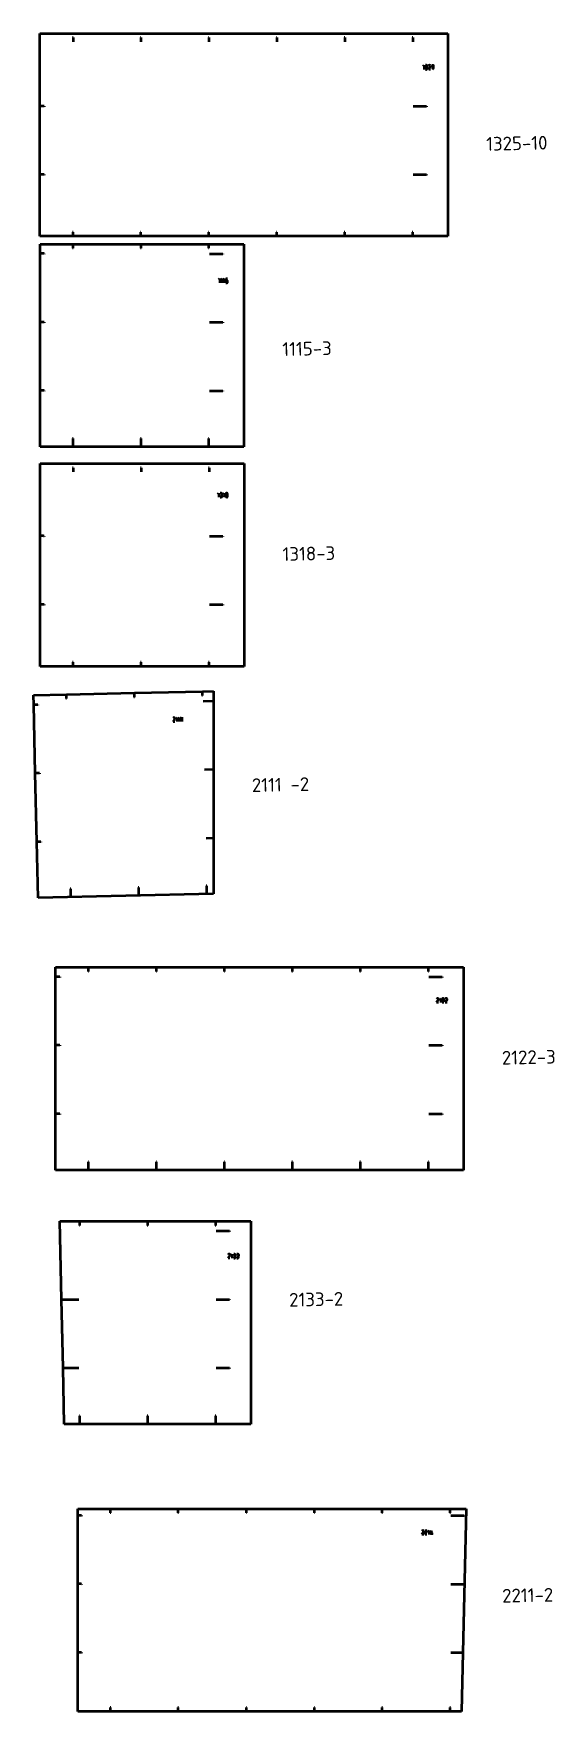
# Model space of a CAD drawing. Header units: millimetres. Extents: x 455 to 11194, y -36532 to 11320.
# Drawn here: x 854 to 4661, y -5021 to 7226 of the extents above; entities that cross this region are included whole.
import ezdxf

# ---------------------------------------------------------------- set-up
doc = ezdxf.new("R2010")
doc.units = ezdxf.units.MM
doc.layers.add('Видимый контур (ISO)', color=7, linetype='Continuous', lineweight=50)
doc.layers.add('Обозначение (ISO)', color=7, linetype='Continuous', lineweight=25)
doc.styles.add('Стиль текста72', font='isocpeur.ttf')

msp = doc.modelspace()

# ---------------------------------------------------------------- texts
at = {"layer": 'Обозначение (ISO)', "char_height": 100, "attachment_point": 7, "rotation": 1.2307, "style": 'Стиль текста72'}
for s, insert in [('1325-10', (4163, 6370)), ('1115-3', (2673, 4872)), ('1318-3', (2675, 3376)), ('2111 -2', (2451, 1689)), ('2122-3', (4278, -300)), ('2133-2', (2723, -2067)), ('2211-2', (4280, -4227))]:
    msp.add_mtext(s, dxfattribs=dict(at, insert=insert))

# ---------------------------------------------------------------- linework, layer by layer
at = {"layer": 'Видимый контур (ISO)'}
for p, q in [((901, 6697), (901, 7226)), ((901, 7226), (3881, 7226)), ((3881, 7226), (3881, 5746)), ((1143, 7196), (1139, 7196)), ((1143, 7196), (1143, 7166)), ((1639, 7196), (1635, 7196)), ((1639, 7196), (1639, 7166)), ((2136, 7196), (2132, 7196)), ((2136, 7196), (2136, 7166)), ((2633, 7196), (2629, 7196)), ((2633, 7196), (2633, 7166)), ((3129, 7196), (3125, 7196)), ((3129, 7196), (3129, 7166)), ((3626, 7196), (3622, 7196)), ((3626, 7196), (3626, 7166)), ((3702, 6987), (3708, 6994)), ((3708, 6994), (3708, 6964)), ((3725, 6994), (3718, 6994)), ((3742, 6964), (3753, 6982)), ((3765, 6987), (3765, 6984)), ((3778, 6980), (3778, 6987)), ((3718, 6964), (3723, 6964)), ((3723, 6980), (3722, 6980)), ((3755, 6964), (3742, 6964)), ((3772, 6977), (3777, 6977)), ((901, 6197), (901, 6697)), ((931, 6696), (931, 6692)), ((3629, 6696), (3726, 6696)), ((3726, 6696), (3726, 6692)), ((901, 5746), (901, 6197)), ((931, 6196), (931, 6192)), ((3629, 6196), (3726, 6196)), ((3726, 6196), (3726, 6192)), ((1143, 5776), (1139, 5776)), ((1143, 5746), (1143, 5776)), ((1639, 5776), (1635, 5776)), ((1639, 5746), (1639, 5776)), ((2136, 5776), (2132, 5776)), ((2136, 5746), (2136, 5776)), ((2633, 5776), (2629, 5776)), ((2633, 5746), (2633, 5776)), ((3129, 5776), (3125, 5776)), ((3129, 5746), (3129, 5776)), ((3626, 5776), (3622, 5776)), ((3626, 5746), (3626, 5776)), ((3881, 5746), (901, 5746)), ((902, 5620), (902, 5689)), ((902, 5689), (1143, 5689)), ((1143, 5659), (1139, 5659)), ((1143, 5689), (1640, 5689)), ((1143, 5659), (1143, 5689)), ((1640, 5659), (1636, 5659)), ((1640, 5689), (2136, 5689)), ((1640, 5659), (1640, 5689)), ((2136, 5659), (2132, 5659)), ((2136, 5689), (2392, 5689)), ((2136, 5659), (2136, 5689)), ((2392, 5689), (2392, 4209)), ((902, 5120), (902, 5620)), ((932, 5619), (932, 5615)), ((2140, 5619), (2237, 5619)), ((2237, 5619), (2237, 5615)), ((2209, 5431), (2215, 5437)), ((2215, 5437), (2215, 5407)), ((2225, 5431), (2232, 5437)), ((2232, 5437), (2232, 5407)), ((2242, 5431), (2249, 5437)), ((2249, 5437), (2249, 5407)), ((2259, 5424), (2259, 5437)), ((2259, 5437), (2272, 5437)), ((2267, 5424), (2259, 5424)), ((2259, 5407), (2267, 5407)), ((2272, 5414), (2272, 5417)), ((902, 4620), (902, 5120)), ((932, 5119), (932, 5115)), ((2140, 5119), (2237, 5119)), ((2237, 5119), (2237, 5115)), ((902, 4209), (902, 4620)), ((932, 4619), (932, 4615)), ((2140, 4619), (2237, 4619)), ((2237, 4619), (2237, 4615)), ((2392, 4209), (902, 4209)), ((1143, 4269), (1139, 4269)), ((1143, 4211), (1143, 4269)), ((1640, 4269), (1636, 4269)), ((1640, 4211), (1640, 4269)), ((2136, 4269), (2132, 4269)), ((2136, 4211), (2136, 4269)), ((903, 3558), (903, 4087)), ((903, 4087), (2393, 4087)), ((1144, 4057), (1140, 4057)), ((1144, 4057), (1144, 4027)), ((1641, 4057), (1637, 4057)), ((1641, 4057), (1641, 4027)), ((2137, 4057), (2133, 4057)), ((2137, 4057), (2137, 4027)), ((2393, 4087), (2393, 2607)), ((2202, 3865), (2209, 3871)), ((2209, 3871), (2209, 3841)), ((2226, 3871), (2219, 3871)), ((2219, 3841), (2224, 3841)), ((2224, 3858), (2222, 3858)), ((2242, 3865), (2249, 3871)), ((2249, 3871), (2249, 3841)), ((2259, 3866), (2259, 3863)), ((2259, 3851), (2259, 3848)), ((2267, 3871), (2264, 3871)), ((2264, 3858), (2266, 3858)), ((2266, 3858), (2267, 3858)), ((2272, 3863), (2272, 3866)), ((2272, 3848), (2272, 3851)), ((903, 3058), (903, 3558)), ((933, 3558), (933, 3554)), ((2141, 3558), (2238, 3558)), ((2238, 3558), (2238, 3554)), ((903, 2607), (903, 3058)), ((933, 3058), (933, 3054)), ((2141, 3058), (2238, 3058)), ((2238, 3058), (2238, 3054)), ((2393, 2607), (903, 2607)), ((1144, 2637), (1140, 2637)), ((1144, 2608), (1144, 2637)), ((1641, 2637), (1637, 2637)), ((1641, 2608), (1641, 2637)), ((2137, 2637), (2133, 2637)), ((2137, 2608), (2137, 2637)), ((854, 2396), (1095, 2402)), ((856, 2327), (854, 2396)), ((1095, 2372), (1091, 2372)), ((1095, 2402), (1591, 2413)), ((1095, 2372), (1095, 2402)), ((1592, 2383), (1588, 2383)), ((1591, 2413), (2088, 2424)), ((1592, 2383), (1591, 2413)), ((2089, 2394), (2085, 2394)), ((2088, 2424), (2169, 2426)), ((2089, 2394), (2088, 2424)), ((2093, 2354), (2169, 2356)), ((2169, 2426), (2169, 2356)), ((2169, 2356), (2169, 1856)), ((867, 1827), (856, 2327)), ((885, 2327), (885, 2323)), ((1875, 2203), (1886, 2222)), ((1898, 2227), (1904, 2234)), ((1904, 2234), (1905, 2204)), ((1915, 2227), (1921, 2234)), ((1921, 2234), (1922, 2204)), ((1931, 2228), (1938, 2235)), ((1938, 2235), (1938, 2205)), ((1888, 2203), (1875, 2203)), ((2104, 1854), (2169, 1856)), ((2169, 1856), (2169, 1355)), ((878, 1327), (867, 1827)), ((897, 1827), (897, 1823)), ((2116, 1354), (2169, 1355)), ((2169, 1355), (2169, 946)), ((888, 917), (878, 1327)), ((908, 1327), (908, 1323)), ((1127, 982), (1123, 982)), ((1128, 923), (1127, 982)), ((1624, 993), (1620, 993)), ((1625, 935), (1624, 993)), ((2120, 1005), (2116, 1004)), ((2121, 946), (2120, 1005)), ((2169, 946), (888, 917)), ((1016, 411), (1257, 411)), ((1016, 341), (1016, 411)), ((1257, 381), (1253, 381)), ((1257, 411), (1754, 411)), ((1257, 381), (1257, 411)), ((1754, 381), (1750, 381)), ((1754, 411), (2251, 411)), ((1754, 381), (1754, 411)), ((2251, 381), (2247, 381)), ((2251, 411), (2747, 411)), ((2251, 381), (2251, 411)), ((2747, 381), (2743, 381)), ((2747, 411), (3244, 411)), ((2747, 381), (2747, 411)), ((3244, 381), (3240, 381)), ((3244, 411), (3741, 411)), ((3244, 381), (3244, 411)), ((3741, 381), (3737, 381)), ((3741, 411), (3996, 411)), ((3741, 381), (3741, 411)), ((3996, 411), (3996, -1069)), ((1016, -159), (1016, 341)), ((1046, 341), (1046, 337)), ((3744, 341), (3841, 341)), ((3841, 341), (3841, 337)), ((3800, 153), (3812, 172)), ((3813, 153), (3800, 153)), ((3823, 177), (3830, 183)), ((3830, 183), (3830, 153)), ((3840, 153), (3852, 172)), ((3853, 153), (3840, 153)), ((3863, 153), (3875, 172)), ((3877, 153), (3863, 153)), ((1016, -659), (1016, -159)), ((1046, -159), (1046, -163)), ((3744, -159), (3841, -159)), ((3841, -159), (3841, -163)), ((1016, -1069), (1016, -659)), ((1046, -660), (1046, -664)), ((3744, -660), (3841, -660)), ((3841, -660), (3841, -664)), ((3996, -1069), (1016, -1069)), ((1257, -1009), (1253, -1009)), ((1257, -1068), (1257, -1009)), ((1754, -1009), (1750, -1009)), ((1754, -1068), (1754, -1009)), ((2251, -1009), (2247, -1009)), ((2251, -1068), (2251, -1009)), ((2747, -1009), (2743, -1009)), ((2747, -1068), (2747, -1009)), ((3244, -1009), (3240, -1009)), ((3244, -1068), (3244, -1009)), ((3741, -1009), (3737, -1009)), ((3741, -1068), (3741, -1009)), ((1058, -2013), (1046, -1443)), ((1046, -1443), (1193, -1443)), ((1193, -1443), (1689, -1443)), ((1193, -1473), (1193, -1443)), ((1689, -1443), (2186, -1443)), ((1689, -1473), (1689, -1443)), ((2186, -1443), (2442, -1443)), ((2186, -1473), (2186, -1443)), ((2442, -1443), (2442, -2923)), ((1193, -1473), (1189, -1473)), ((1689, -1473), (1685, -1473)), ((2186, -1473), (2182, -1473)), ((2190, -1513), (2287, -1513)), ((2287, -1513), (2287, -1517)), ((2277, -1713), (2289, -1695)), ((2290, -1713), (2277, -1713)), ((2300, -1690), (2307, -1683)), ((2307, -1683), (2307, -1713)), ((2324, -1683), (2317, -1683)), ((2317, -1713), (2322, -1713)), ((2322, -1697), (2320, -1697)), ((2347, -1683), (2340, -1683)), ((2340, -1713), (2345, -1713)), ((2345, -1697), (2344, -1697)), ((1070, -2513), (1058, -2013)), ((1058, -2013), (1185, -2013)), ((2190, -2013), (2287, -2013)), ((2287, -2013), (2287, -2017)), ((1079, -2923), (1070, -2513)), ((1070, -2513), (1185, -2513)), ((2190, -2513), (2287, -2513)), ((2287, -2513), (2287, -2517)), ((2442, -2923), (1079, -2923)), ((1193, -2863), (1189, -2863)), ((1193, -2922), (1193, -2863)), ((1689, -2863), (1685, -2863)), ((1689, -2922), (1689, -2863)), ((2186, -2863), (2182, -2863)), ((2186, -2922), (2186, -2863)), ((1177, -3541), (1414, -3541)), ((1177, -3590), (1177, -3541)), ((1414, -3541), (1910, -3541)), ((1414, -3541), (1414, -3571)), ((1910, -3541), (2407, -3541)), ((1910, -3541), (1910, -3571)), ((2407, -3541), (2904, -3541)), ((2407, -3541), (2407, -3571)), ((2904, -3541), (3400, -3541)), ((2904, -3541), (2904, -3571)), ((3400, -3541), (3897, -3541)), ((3400, -3541), (3400, -3571)), ((3897, -3541), (4015, -3541)), ((3897, -3541), (3897, -3571)), ((4015, -3541), (3991, -4591)), ((1177, -4090), (1177, -3590)), ((1206, -3591), (1206, -3595)), ((1418, -3571), (1414, -3571)), ((1914, -3571), (1910, -3571)), ((2411, -3571), (2407, -3571)), ((2908, -3571), (2904, -3571)), ((3404, -3571), (3400, -3571)), ((3901, -3571), (3897, -3571)), ((3905, -3591), (4002, -3591)), ((4002, -3591), (4002, -3595)), ((3692, -3730), (3704, -3711)), ((3706, -3730), (3692, -3730)), ((3716, -3730), (3727, -3711)), ((3729, -3730), (3716, -3730)), ((3739, -3706), (3746, -3700)), ((3746, -3700), (3746, -3730)), ((3762, -3700), (3756, -3723)), ((3756, -3723), (3767, -3723)), ((3767, -3723), (3767, -3716)), ((3767, -3730), (3767, -3723)), ((3767, -3723), (3772, -3723)), ((1177, -4590), (1177, -4090)), ((1206, -4091), (1206, -4095)), ((3905, -4091), (4002, -4091)), ((4002, -4091), (4002, -4095)), ((1177, -5021), (1177, -4590)), ((1206, -4591), (1206, -4595)), ((3905, -4591), (3991, -4591)), ((3991, -4591), (3981, -5021)), ((3981, -5021), (1177, -5021)), ((1418, -4991), (1414, -4991)), ((1414, -4991), (1414, -5020)), ((1914, -4991), (1910, -4991)), ((1910, -4991), (1910, -5020)), ((2411, -4991), (2407, -4991)), ((2407, -4991), (2407, -5020)), ((2908, -4991), (2904, -4991)), ((2904, -4991), (2904, -5020)), ((3404, -4991), (3400, -4991)), ((3400, -4991), (3400, -5020)), ((3901, -4991), (3897, -4991)), ((3897, -4991), (3897, -5020))]:
    msp.add_line(p, q, dxfattribs=at)
for centre, radius, start, end in [((3725, 6987), 6.67, 270, 90), ((3748, 6987), 6.95, 16.4047, 163.5953), ((3746, 6987), 9.07, 323.6911, 8.2364), ((3772, 6987), 6.67, 0, 180), ((3772, 6984), 6.67, 180, 270), ((3723, 6972), 8.33, 270, 90), ((3752, 6983), 26.6, 312.9047, 353.9652), ((2265, 5417), 7.13, 1.0861, 72.6537), ((2265, 5414), 7.13, 287.3463, 358.9139), ((2224, 3850), 8.33, 270, 90), ((2226, 3865), 6.67, 270, 90), ((2264, 3866), 5, 90, 180), ((2264, 3863), 5, 180, 270), ((2266, 3851), 6.67, 90, 180), ((2266, 3848), 6.67, 180, 0), ((2266, 3851), 6.67, 0, 90), ((2267, 3866), 5, 0, 90), ((2267, 3863), 5, 270, 0), ((1881, 2226), 6.95, 17.7047, 164.8953), ((1879, 2227), 9.07, 324.9911, 9.5364), ((3807, 176), 6.95, 16.4047, 163.5953), ((3804, 177), 9.07, 323.6911, 8.2364), ((3847, 176), 6.95, 16.4047, 163.5953), ((3844, 177), 9.07, 323.6911, 8.2364), ((3870, 176), 6.95, 16.4047, 163.5953), ((3868, 177), 9.07, 323.6911, 8.2364), ((2284, -1690), 6.95, 16.4047, 163.5953), ((2282, -1690), 9.07, 323.6911, 8.2364), ((2322, -1705), 8.33, 270, 90), ((2324, -1690), 6.67, 270, 90), ((2345, -1705), 8.33, 270, 90), ((2347, -1690), 6.67, 270, 90), ((3699, -3707), 6.95, 16.4047, 163.5953), ((3697, -3706), 9.07, 323.6911, 8.2364), ((3722, -3707), 6.95, 16.4047, 163.5953), ((3720, -3706), 9.07, 323.6911, 8.2364)]:
    msp.add_arc(centre, radius, start, end, dxfattribs=at)
for centre, major_axis, end_param in [((901, 6696), (-30, 0), 4.695722), ((901, 6196), (-30, 0), 4.695722), ((902, 5619), (-30, 0), 4.712389), ((902, 5119), (-30, 0), 4.712389), ((902, 4619), (-30, 0), 4.712389), ((903, 3558), (-30, 0), 4.712389), ((903, 3058), (-30, 0), 4.712389), ((855, 2326), (-30, -0.7), 4.695722), ((867, 1826), (-30, -0.7), 4.695722), ((878, 1326), (-30, -0.7), 4.695722), ((1016, 341), (-30, 0), 4.695722), ((1016, -159), (-30, 0), 4.695722), ((1016, -660), (-30, 0), 4.695722), ((1176, -3591), (-30, 0), 4.695722), ((1176, -4091), (-30, 0), 4.695722), ((1176, -4591), (-30, 0), 4.695722)]:
    msp.add_ellipse(centre, major_axis=major_axis, ratio=0.022676, start_param=3.141593, end_param=end_param, dxfattribs=at)

msp.set_redraw_order([(e.dxf.handle, doc.entitydb.next_handle()) for e in msp.query("TEXT MTEXT ATTDEF DIMENSION ARC_DIMENSION")])  # texts and dimensions are drawn at this point

doc.saveas('drawing.dxf')
